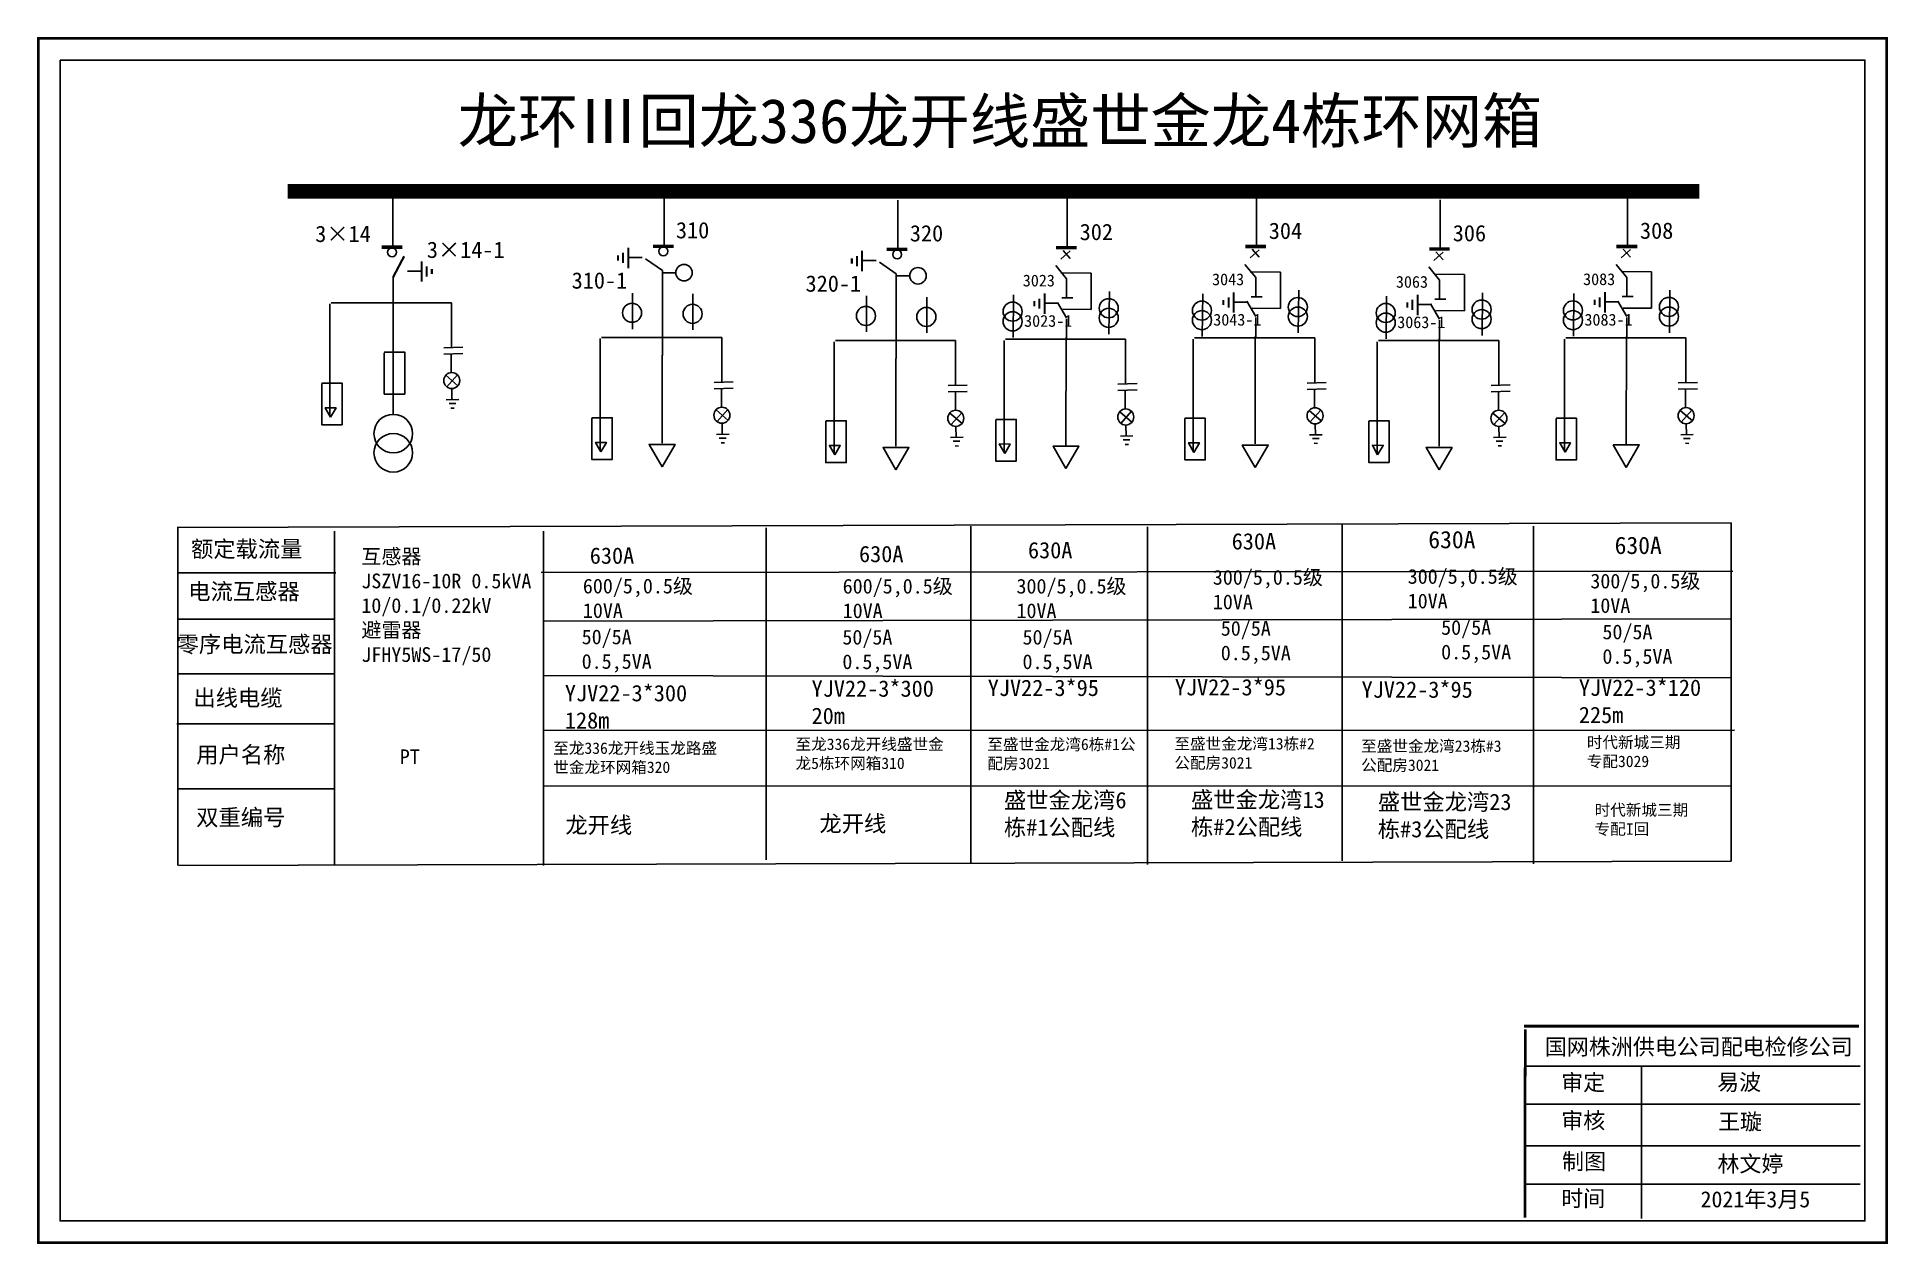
# Model space of a CAD drawing. Header units: millimetres. Extents: x 10 to 4794, y -213 to 2738.
# Drawn here: x 1047.5 to 1173.2, y 1543.3 to 1625.1 of the extents above; entities that cross this region are included whole.
import ezdxf

# ---------------------------------------------------------------- set-up
doc = ezdxf.new("R2010")
doc.units = ezdxf.units.MM
doc.layers.add('2', color=7, linetype='Continuous')
doc.styles.add('hztxt_txtstyle_0.00_0_0', font='simkai.ttf')
doc.styles.add('hztxt_txtstyle_2.70_0_0', font='simkai.ttf', dxfattribs={"height": 2.7})
doc.styles.add('KaiTi_txtstyle_0.78_0_0', font='simkai.ttf', dxfattribs={"height": 0.77659})
doc.styles.add('KaiTi_txtstyle_1.11_0_0', font='simkai.ttf', dxfattribs={"height": 1.109414})
doc.styles.add('字体', font='', dxfattribs={"height": 2.5})
doc.styles.get('字体').set_extended_font_data('SimSun')

msp = doc.modelspace()

# ---------------------------------------------------------------- texts
at = {"color": 0, "linetype": 'Continuous', "style": '字体'}
msp.add_text('龙环Ⅲ回龙336龙开线盛世金龙4栋环网箱', height=3, dxfattribs=at).set_placement((1076.08, 1617.96, -0.05))
at = {"color": 7, "linetype": 'Continuous', "style": 'hztxt_txtstyle_2.70_0_0'}
for s, p in [('3×14', (1066.41, 1611.24)), ('310', (1090.9, 1611.49)), ('320', (1106.78, 1611.28)), ('302', (1118.31, 1611.37)), ('304', (1131.15, 1611.45)), ('306', (1143.64, 1611.29)), ('308', (1156.35, 1611.46)), ('3×14-1', (1073.99, 1610.16)), ('310-1', (1083.82, 1608.08)), ('320-1', (1099.7, 1607.87))]:
    msp.add_text(s, height=1.109, dxfattribs=at).set_placement(p)
at = {"color": 7, "char_height": 0.8, "width": 1.7109, "attachment_point": 1, "style": '字体'}
for s, insert in [('3023', (1114.45, 1609.03)), ('3043', (1127.3, 1609.11)), ('3063', (1139.78, 1608.94)), ('3083', (1152.49, 1609.12)), ('3023-1', (1114.54, 1606.29)), ('3043-1', (1127.38, 1606.37)), ('3063-1', (1139.87, 1606.2)), ('3083-1', (1152.58, 1606.37))]:
    msp.add_mtext(s, dxfattribs=dict(at, insert=insert))
at = {"color": 0, "linetype": 'Continuous', "attachment_point": 1}
for s, insert, char_height, width, style in [('{\\fSimSun|b0|i0|c134|p2;额定载流量}', (1057.98, 1590.97), 1.1094, 17.8852, 'hztxt_txtstyle_2.70_0_0'), ('{\\fSimSun|b0|i0|c134|p2;电流互感器}', (1057.79, 1588.09), 1.1094, 17.8852, 'hztxt_txtstyle_2.70_0_0'), ('{\\fSimSun|b0|i0|c134|p2;零序电流互感器}', (1057, 1584.51), 1.1094, 17.8852, 'hztxt_txtstyle_2.70_0_0'), ('{\\fSimSun|b0|i0|c134|p2;出线电缆}', (1058.14, 1580.87), 1.1094, 17.8852, 'hztxt_txtstyle_2.70_0_0'), ('{\\fSimSun|b0|i0|c134|p2;用户名称}', (1058.33, 1577.02), 1.1094, 17.8852, 'hztxt_txtstyle_2.70_0_0'), ('{\\fSimSun|b0|i0|c134|p2;双重编号}', (1058.33, 1572.76), 1.1094, 17.8852, 'hztxt_txtstyle_2.70_0_0'), ('国网株洲供电公司配电检修公司', (1149.89, 1557.19), 1.0944, 29.9201, '字体'), ('\\f\uffbfﾬￌﾣﾤ_GB2312|b0|i0|c134|p49;审定', (1151, 1554.77), 1.0944, 8.5588, '字体'), ('易波', (1161.59, 1554.79), 1.094, 8.5588, '字体'), ('\\f\uffbfﾬￌﾣﾤ_GB2312|b0|i0|c134|p49;审核', (1151, 1552.19), 1.0944, 8.5588, '字体'), ('王璇', (1161.65, 1552.11), 1.094, 8.5588, '字体'), ('\\f\uffbfﾬￌﾣﾤ_GB2312|b0|i0|c134|p49;制图', (1151.06, 1549.41), 1.0944, 8.5588, '字体'), ('林文婷', (1161.61, 1549.25), 1.094, 8.5588, '字体'), ('\\f\uffbfﾬￌﾣﾤ_GB2312|b0|i0|c134|p49;时间', (1151, 1546.9), 1.0944, 8.5588, '字体'), ('2021年3月5', (1160.46, 1546.84), 1.094, 16.0081, '字体')]:
    msp.add_mtext(s, dxfattribs=dict(at, insert=insert, char_height=char_height, width=width, style=style))
at = {"color": 7, "linetype": 'Continuous', "attachment_point": 1}
for s, insert, char_height, width, style in [('{\\fSimSun|b0|i0|c134|p2;630A}', (1128.63, 1591.49), 1.1094, 17.8852, 'hztxt_txtstyle_2.70_0_0'), ('{\\fSimSun|b0|i0|c134|p2;630A}', (1141.98, 1591.64), 1.1757, 9.454, 'hztxt_txtstyle_0.00_0_0'), ('{\\fSimSun|b0|i0|c134|p2;630A}', (1154.63, 1591.25), 1.1757, 9.454, 'hztxt_txtstyle_0.00_0_0'), ('\\A1;{\\fSimSun|b0|i0|c134|p2;互感器\\PJSZV16-10R 0.5kVA\\P10/0.1/0.22kV\\P避雷器\\PJFHY5WS-17/50}', (1069.54, 1590.41), 0.9985, 18.4113, 'hztxt_txtstyle_2.70_0_0'), ('{\\fSimSun|b0|i0|c134|p2;630A}', (1085.05, 1590.52), 1.1094, 17.8852, 'hztxt_txtstyle_2.70_0_0'), ('{\\fSimSun|b0|i0|c134|p2;630A}', (1103.33, 1590.63), 1.1094, 17.8852, 'hztxt_txtstyle_2.70_0_0'), ('{\\fSimSun|b0|i0|c134|p2;630A}', (1114.8, 1590.89), 1.1094, 17.8852, 'hztxt_txtstyle_2.70_0_0'), ('\\A1;{\\fSimSun|b0|i0|c134|p2;600/5,0.5级\\P10VA}', (1084.58, 1588.4), 0.9985, 18.4113, 'hztxt_txtstyle_2.70_0_0'), ('\\A1;{\\fSimSun|b0|i0|c134|p2;600/5,0.5级\\P10VA}', (1102.22, 1588.39), 0.9985, 18.4113, 'hztxt_txtstyle_2.70_0_0'), ('\\A1;{\\fSimSun|b0|i0|c134|p2;300/5,0.5级\\P10VA}', (1114.02, 1588.39), 0.9985, 18.4113, 'hztxt_txtstyle_2.70_0_0'), ('\\A1;{\\fSimSun|b0|i0|c134|p2;300/5,0.5级\\P10VA}', (1127.35, 1588.99), 0.9985, 18.4113, 'hztxt_txtstyle_2.70_0_0'), ('\\A1;{\\fSimSun|b0|i0|c134|p2;300/5,0.5级\\P10VA}', (1140.58, 1589.05), 0.9985, 18.4113, 'hztxt_txtstyle_2.70_0_0'), ('\\A1;{\\fSimSun|b0|i0|c134|p2;300/5,0.5级\\P10VA}', (1152.98, 1588.74), 0.9985, 18.4113, 'hztxt_txtstyle_2.70_0_0'), ('{\\fSimSun|b0|i0|c134|p2;50/5A\\P0.5,5VA}', (1084.5, 1584.95), 0.9985, 17.8852, 'hztxt_txtstyle_2.70_0_0'), ('{\\fSimSun|b0|i0|c134|p2;50/5A\\P0.5,5VA}', (1102.2, 1584.93), 0.9985, 17.8852, 'hztxt_txtstyle_2.70_0_0'), ('{\\fSimSun|b0|i0|c134|p2;50/5A\\P0.5,5VA}', (1114.43, 1584.93), 0.9985, 17.8852, 'hztxt_txtstyle_2.70_0_0'), ('{\\fSimSun|b0|i0|c134|p2;50/5A\\P0.5,5VA}', (1127.89, 1585.53), 0.9985, 17.8852, 'hztxt_txtstyle_2.70_0_0'), ('{\\fSimSun|b0|i0|c134|p2;50/5A\\P0.5,5VA}', (1142.85, 1585.59), 0.9985, 17.8852, 'hztxt_txtstyle_2.70_0_0'), ('{\\fSimSun|b0|i0|c134|p2;50/5A\\P0.5,5VA}', (1153.8, 1585.29), 0.9985, 17.8852, 'hztxt_txtstyle_2.70_0_0'), ('{\\fSimSun|b0|i0|c134|p2;YJV22-3*300\\P128m}', (1083.36, 1581.19), 1.1094, 17.8852, 'hztxt_txtstyle_2.70_0_0'), ('{\\fSimSun|b0|i0|c134|p2;YJV22-3*300\\P20m}', (1100.11, 1581.5), 1.1094, 17.8852, 'hztxt_txtstyle_2.70_0_0'), ('{\\fSimSun|b0|i0|c134|p2;YJV22-3*95}', (1112.07, 1581.55), 1.1094, 17.8852, 'hztxt_txtstyle_2.70_0_0'), ('{\\fSimSun|b0|i0|c134|p2;YJV22-3*95}', (1124.77, 1581.59), 1.1094, 17.8852, 'hztxt_txtstyle_2.70_0_0'), ('{\\fSimSun|b0|i0|c134|p2;YJV22-3*95}', (1137.45, 1581.43), 1.1094, 17.8852, 'hztxt_txtstyle_2.70_0_0'), ('{\\fSimSun|b0|i0|c134|p2;YJV22-3*120\\P225m}', (1152.2, 1581.56), 1.1094, 17.8852, 'KaiTi_txtstyle_1.11_0_0'), ('{\\fSimSun|b0|i0|c134|p2;至龙336龙开线玉龙路盛世金龙环网箱320}', (1082.57, 1577.29), 0.7766, 11.836, 'hztxt_txtstyle_2.70_0_0'), ('{\\fSimSun|b0|i0|c134|p2;至龙336龙开线盛世金龙5栋环网箱310}', (1099.02, 1577.56), 0.7766, 10.2342, 'hztxt_txtstyle_2.70_0_0'), ('{\\fSimSun|b0|i0|c134|p2;至盛世金龙湾6栋#1公配房3021}', (1112.04, 1577.55), 0.7766, 10.2342, 'hztxt_txtstyle_2.70_0_0'), ('{\\fSimSun|b0|i0|c134|p2;至盛世金龙湾13栋#2公配房3021}', (1124.74, 1577.59), 0.7766, 10.2342, 'hztxt_txtstyle_2.70_0_0'), ('{\\fSimSun|b0|i0|c134|p2;至盛世金龙湾23栋#3公配房3021}', (1137.42, 1577.43), 0.7766, 10.2342, 'hztxt_txtstyle_2.70_0_0'), ('时代新城三期^J专配3029', (1152.74, 1577.69), 0.7766, 11.836, 'KaiTi_txtstyle_0.78_0_0'), ('{\\fSimSun|b0|i0|c134|p2;PT}', (1072.15, 1576.82), 1.0024, 7.7986, 'hztxt_txtstyle_0.00_0_0'), ('{\\fSimSun|b0|i0|c134|p2;盛世金龙湾6栋#1公配线}', (1113.17, 1573.93), 1.1094, 9.4391, 'hztxt_txtstyle_2.70_0_0'), ('{\\fSimSun|b0|i0|c134|p2;盛世金龙湾13栋#2公配线}', (1125.87, 1573.96), 1.1094, 9.4391, 'hztxt_txtstyle_2.70_0_0'), ('{\\fSimSun|b0|i0|c134|p2;盛世金龙湾23栋#3公配线}', (1138.55, 1573.81), 1.1094, 9.4391, 'hztxt_txtstyle_2.70_0_0'), ('{\\fSimSun|b0|i0|c134|p2;龙开线}', (1083.39, 1572.24), 1.1094, 17.8852, 'hztxt_txtstyle_2.70_0_0'), ('{\\fSimSun|b0|i0|c134|p2;龙开线}', (1100.64, 1572.34), 1.1094, 17.8852, 'hztxt_txtstyle_2.70_0_0'), ('时代新城三期^J专配I回', (1153.27, 1573.1), 0.7766, 11.836, 'KaiTi_txtstyle_0.78_0_0')]:
    msp.add_mtext(s, dxfattribs=dict(at, insert=insert, char_height=char_height, width=width, style=style))

# ---------------------------------------------------------------- blocks, each defined once
blk = doc.blocks.new('JD')
for points in [[(-2, 0.2), (-2, -0.2), (2, 0.2), (2, -0.2)], [(1, -1.2), (1, -0.8), (-1, -1.2), (-1, -0.8)], [(-0.5, -1.8), (-0.5, -2.2), (0.5, -1.8), (0.5, -2.2)]]:
    blk.add_trace(points)

# ---------------------------------------------------------------- linework, layer by layer
at = {"color": 7}
for p, q in [((1071.68, 1614.22), (1071.68, 1610.93)), ((1090.09, 1614.28), (1090.09, 1610.99)), ((1105.97, 1614.07), (1105.97, 1610.78)), ((1117.46, 1614.19), (1117.46, 1610.9)), ((1130.31, 1614.27), (1130.31, 1610.98)), ((1142.79, 1614.1), (1142.79, 1610.81)), ((1155.51, 1614.28), (1155.51, 1610.99)), ((1088.61, 1610.19), (1087.67, 1610.19)), ((1088.83, 1610.09), (1089.98, 1609.3)), ((1104.49, 1609.98), (1103.55, 1609.98)), ((1104.71, 1609.88), (1105.86, 1609.09)), ((1117.66, 1610.64), (1117.03, 1610.08)), ((1117.18, 1610.67), (1117.66, 1610.13)), ((1130.5, 1610.72), (1129.88, 1610.16)), ((1130.02, 1610.75), (1130.5, 1610.21)), ((1142.98, 1610.55), (1142.36, 1609.99)), ((1142.5, 1610.58), (1142.98, 1610.04)), ((1155.7, 1610.73), (1155.08, 1610.16)), ((1155.22, 1610.75), (1155.7, 1610.22)), ((1071.7, 1608.9), (1071.7, 1599.57)), ((1072.68, 1609.27), (1073.62, 1609.27)), ((1089.98, 1609.3), (1089.98, 1603.54)), ((1089.98, 1609.15), (1090.85, 1609.15)), ((1105.86, 1609.09), (1105.86, 1603.33)), ((1105.86, 1608.95), (1106.73, 1608.95)), ((1116.69, 1609.64), (1117.42, 1608.75)), ((1117.04, 1609.16), (1119.1, 1609.12)), ((1117.42, 1608.75), (1117.42, 1607.45)), ((1119.1, 1609.12), (1119.1, 1606.66)), ((1129.53, 1609.72), (1130.26, 1608.83)), ((1129.89, 1609.23), (1131.95, 1609.2)), ((1130.26, 1608.83), (1130.26, 1607.53)), ((1131.95, 1609.2), (1131.95, 1606.74)), ((1142.01, 1609.55), (1142.74, 1608.66)), ((1142.37, 1609.07), (1144.43, 1609.03)), ((1142.74, 1608.66), (1142.74, 1607.36)), ((1144.43, 1609.03), (1144.43, 1606.57)), ((1154.73, 1609.72), (1155.46, 1608.83)), ((1155.08, 1609.24), (1157.14, 1609.21)), ((1155.46, 1608.83), (1155.46, 1607.54)), ((1157.14, 1609.21), (1157.14, 1606.75)), ((1087.95, 1607.78), (1087.95, 1605.34)), ((1092.05, 1607.72), (1092.05, 1605.28)), ((1103.83, 1607.58), (1103.83, 1605.14)), ((1107.93, 1607.51), (1107.93, 1605.07)), ((1113.82, 1607.65), (1113.79, 1604.76)), ((1117.1, 1607.45), (1117.85, 1607.45)), ((1120.34, 1607.89), (1120.3, 1605)), ((1126.67, 1607.73), (1126.63, 1604.84)), ((1129.95, 1607.53), (1130.69, 1607.53)), ((1133.18, 1607.97), (1133.15, 1605.08)), ((1139.15, 1607.56), (1139.11, 1604.67)), ((1142.43, 1607.36), (1143.17, 1607.36)), ((1145.66, 1607.8), (1145.63, 1604.91)), ((1151.86, 1607.74), (1151.83, 1604.85)), ((1155.15, 1607.54), (1155.89, 1607.54)), ((1158.38, 1607.98), (1158.35, 1605.09)), ((1067.41, 1607.04), (1067.41, 1602.47)), ((1071.63, 1607.12), (1067.5, 1607.12)), ((1067.5, 1607.12), (1075.67, 1607.12)), ((1075.67, 1607.12), (1075.67, 1604.05)), ((1116.88, 1607.09), (1115.94, 1607.09)), ((1116.81, 1607.14), (1117.42, 1606.1)), ((1119.1, 1606.66), (1117.16, 1606.68)), ((1117.42, 1606.04), (1117.42, 1604.66)), ((1129.73, 1607.17), (1128.79, 1607.17)), ((1129.65, 1607.22), (1130.26, 1606.18)), ((1131.95, 1606.74), (1130.01, 1606.76)), ((1130.26, 1606.12), (1130.26, 1604.74)), ((1142.21, 1607), (1141.27, 1607)), ((1142.13, 1607.05), (1142.75, 1606.01)), ((1144.43, 1606.57), (1142.49, 1606.59)), ((1154.92, 1607.18), (1153.98, 1607.18)), ((1154.85, 1607.22), (1155.46, 1606.18)), ((1157.14, 1606.75), (1155.2, 1606.76)), ((1155.46, 1606.12), (1155.46, 1604.75)), ((1085.85, 1604.77), (1094.01, 1604.77)), ((1094.01, 1604.77), (1094.01, 1601.7)), ((1117.39, 1604.76), (1117.38, 1597.47)), ((1126.11, 1604.74), (1134.28, 1604.74)), ((1130.23, 1604.84), (1130.23, 1597.55)), ((1134.28, 1604.74), (1134.28, 1601.67)), ((1142.75, 1605.95), (1142.75, 1604.58)), ((1151.31, 1604.74), (1159.47, 1604.74)), ((1155.43, 1604.84), (1155.42, 1597.56)), ((1159.47, 1604.74), (1159.47, 1601.67)), ((1075.15, 1604.06), (1076.44, 1604.1)), ((1075.15, 1603.63), (1076.44, 1603.67)), ((1075.65, 1603.64), (1075.65, 1602.38)), ((1085.76, 1604.69), (1085.76, 1600.12)), ((1089.96, 1603.56), (1089.96, 1597.59)), ((1101.64, 1604.48), (1101.64, 1599.91)), ((1101.73, 1604.56), (1109.89, 1604.56)), ((1109.89, 1604.56), (1109.89, 1601.49)), ((1113.18, 1604.57), (1113.18, 1600.01)), ((1113.27, 1604.66), (1121.43, 1604.66)), ((1121.43, 1604.66), (1121.43, 1601.59)), ((1126.02, 1604.65), (1126.02, 1600.09)), ((1138.51, 1604.48), (1138.51, 1599.92)), ((1138.59, 1604.57), (1146.76, 1604.57)), ((1142.71, 1604.67), (1142.71, 1597.38)), ((1146.76, 1604.57), (1146.76, 1601.5)), ((1151.22, 1604.66), (1151.22, 1600.09)), ((1067.41, 1602.47), (1067.41, 1599.4)), ((1105.84, 1603.35), (1105.84, 1597.38)), ((1075.27, 1602.2), (1076.1, 1601.48)), ((1076.08, 1602.22), (1075.33, 1601.4)), ((1075.68, 1601.28), (1075.69, 1600.53)), ((1093.5, 1601.71), (1094.79, 1601.75)), ((1093.5, 1601.28), (1094.79, 1601.32)), ((1093.99, 1601.29), (1093.99, 1600.03)), ((1109.38, 1601.5), (1110.67, 1601.54)), ((1109.38, 1601.07), (1110.67, 1601.11)), ((1109.87, 1601.08), (1109.87, 1599.83)), ((1120.91, 1601.59), (1122.21, 1601.64)), ((1120.91, 1601.16), (1122.21, 1601.21)), ((1121.41, 1601.21), (1121.41, 1599.96)), ((1133.76, 1601.67), (1135.05, 1601.72)), ((1133.76, 1601.24), (1135.05, 1601.29)), ((1134.26, 1601.29), (1134.26, 1600.04)), ((1146.24, 1601.5), (1147.53, 1601.55)), ((1146.24, 1601.07), (1147.53, 1601.12)), ((1146.74, 1601.12), (1146.74, 1599.87)), ((1158.95, 1601.68), (1160.25, 1601.72)), ((1158.95, 1601.25), (1160.25, 1601.29)), ((1159.45, 1601.3), (1159.45, 1600.04)), ((1075.31, 1600.54), (1076.16, 1600.56)), ((1075.5, 1600.29), (1075.95, 1600.29)), ((1075.62, 1599.97), (1075.85, 1599.96)), ((1085.76, 1600.12), (1085.76, 1597.05)), ((1093.62, 1599.85), (1094.45, 1599.13)), ((1094.43, 1599.87), (1093.68, 1599.05)), ((1101.64, 1599.91), (1101.64, 1596.84)), ((1113.18, 1600.01), (1113.18, 1596.94)), ((1121.03, 1599.73), (1121.86, 1599.02)), ((1121.84, 1599.76), (1121.1, 1598.94)), ((1126.02, 1600.09), (1126.02, 1597.02)), ((1133.88, 1599.81), (1134.71, 1599.1)), ((1134.69, 1599.84), (1133.94, 1599.02)), ((1138.51, 1599.92), (1138.51, 1596.85)), ((1151.22, 1600.09), (1151.22, 1597.02)), ((1159.08, 1599.82), (1159.91, 1599.1)), ((1159.88, 1599.84), (1159.14, 1599.02)), ((1094.03, 1598.93), (1094.04, 1598.18)), ((1109.5, 1599.64), (1110.33, 1598.92)), ((1110.31, 1599.66), (1109.56, 1598.84)), ((1109.91, 1598.72), (1109.92, 1597.97)), ((1121.45, 1598.82), (1121.46, 1598.06)), ((1134.29, 1598.9), (1134.31, 1598.14)), ((1146.36, 1599.64), (1147.19, 1598.93)), ((1147.17, 1599.67), (1146.43, 1598.85)), ((1146.77, 1598.73), (1146.79, 1597.97)), ((1159.49, 1598.9), (1159.5, 1598.15)), ((1093.66, 1598.19), (1094.51, 1598.21)), ((1093.84, 1597.94), (1094.3, 1597.94)), ((1093.97, 1597.62), (1094.2, 1597.61)), ((1109.54, 1597.98), (1110.39, 1598)), ((1109.72, 1597.73), (1110.18, 1597.73)), ((1109.85, 1597.42), (1110.08, 1597.4)), ((1121.08, 1598.08), (1121.93, 1598.09)), ((1121.26, 1597.82), (1121.72, 1597.82)), ((1121.39, 1597.51), (1121.62, 1597.5)), ((1133.92, 1598.16), (1134.78, 1598.17)), ((1134.11, 1597.9), (1134.56, 1597.9)), ((1134.24, 1597.59), (1134.46, 1597.58)), ((1146.4, 1597.99), (1147.26, 1598)), ((1146.59, 1597.73), (1147.04, 1597.73)), ((1146.72, 1597.42), (1146.94, 1597.41)), ((1159.12, 1598.16), (1159.97, 1598.18)), ((1159.3, 1597.91), (1159.76, 1597.91)), ((1159.43, 1597.59), (1159.66, 1597.58))]:
    msp.add_line(p, q, dxfattribs=at)
at = {"color": 0, "linetype": 'Continuous'}
for p, q in [((1057.04, 1591.88), (1162.54, 1592.18)), ((1057.08, 1568.94), (1057.08, 1591.88)), ((1162.54, 1569.24), (1057.15, 1568.94)), ((1148.56, 1555.33), (1171.31, 1555.33)), ((1156.45, 1555.27), (1156.45, 1545)), ((1148.56, 1552.74), (1171.31, 1552.74)), ((1148.56, 1549.92), (1171.31, 1549.92)), ((1148.56, 1547.32), (1171.31, 1547.32))]:
    msp.add_line(p, q, dxfattribs=at)
at = {"color": 7, "linetype": 'Continuous'}
for p, q in [((1162.54, 1592.18), (1162.54, 1569.24)), ((1067.71, 1591.63), (1067.71, 1568.94)), ((1081.91, 1591.63), (1081.91, 1568.94)), ((1097.03, 1591.84), (1097.03, 1569.32)), ((1110.93, 1591.97), (1110.93, 1569.07)), ((1122.91, 1591.91), (1122.91, 1569.01)), ((1136.14, 1592.15), (1136.14, 1569.25)), ((1149.12, 1591.96), (1149.12, 1569.06)), ((1081.74, 1588.82), (1162.65, 1588.9)), ((1081.91, 1585.52), (1162.54, 1585.67)), ((1081.91, 1581.84), (1162.54, 1581.68)), ((1081.91, 1578.11), (1162.76, 1578.12)), ((1081.91, 1574.32), (1162.54, 1574.35))]:
    msp.add_line(p, q, dxfattribs=at)
at = {"color": 0}
for p, q in [((1067.8, 1588.8), (1057.1, 1588.8)), ((1067.76, 1585.65), (1057.06, 1585.65)), ((1067.76, 1581.94), (1057.06, 1581.94)), ((1067.72, 1578.55), (1057.02, 1578.55)), ((1067.76, 1574.14), (1057.06, 1574.14))]:
    msp.add_line(p, q, dxfattribs=at)
at = {"color": 0, "linetype": 'Continuous', "const_width": 0.182}
msp.add_lwpolyline([(1047.61, 1625.06), (1173.1, 1625.06), (1173.1, 1543.35), (1047.61, 1543.35)], close=True, dxfattribs=at)
at = {"color": 0, "linetype": 'Continuous'}
msp.add_lwpolyline([(1049.09, 1623.58), (1171.62, 1623.58), (1171.62, 1544.83), (1049.09, 1544.83)], close=True, dxfattribs=at)
at = {"color": 7}
for points, const_width in [([(1064.55, 1614.69), (1160.39, 1614.69)], 0.998), ([(1089.34, 1610.95), (1090.74, 1610.95)], 0.238), ([(1129.56, 1610.94), (1130.96, 1610.94)], 0.238), ([(1154.75, 1610.94), (1156.16, 1610.94)], 0.238), ([(1070.93, 1610.89), (1072.33, 1610.89)], 0.238), ([(1071.7, 1608.86), (1072.45, 1610.28)], 0.15), ([(1105.21, 1610.74), (1106.62, 1610.74)], 0.238), ([(1116.71, 1610.86), (1118.11, 1610.86)], 0.238), ([(1142.04, 1610.77), (1143.44, 1610.77)], 0.238)]:
    msp.add_lwpolyline(points, dxfattribs=dict(at, const_width=const_width))
for points in [[(1071.1, 1603.73), (1071.1, 1600.93), (1072.49, 1600.93), (1072.49, 1603.77), (1071.1, 1603.77)], [(1066.85, 1601.64), (1066.85, 1598.84), (1068.23, 1598.84), (1068.23, 1601.67), (1066.85, 1601.67)], [(1085.19, 1599.29), (1085.19, 1596.49), (1086.58, 1596.49), (1086.58, 1599.32), (1085.19, 1599.32)], [(1101.07, 1599.08), (1101.07, 1596.28), (1102.46, 1596.28), (1102.46, 1599.11), (1101.07, 1599.11)], [(1112.61, 1599.18), (1112.61, 1596.38), (1114, 1596.38), (1114, 1599.21), (1112.61, 1599.21)], [(1125.46, 1599.26), (1125.46, 1596.46), (1126.84, 1596.46), (1126.84, 1599.29), (1125.46, 1599.29)], [(1137.94, 1599.09), (1137.94, 1596.29), (1139.32, 1596.29), (1139.32, 1599.12), (1137.94, 1599.12)], [(1150.65, 1599.26), (1150.65, 1596.46), (1152.04, 1596.46), (1152.04, 1599.29), (1150.65, 1599.29)]]:
    msp.add_lwpolyline(points, dxfattribs=at)
for points in [[(1067.45, 1599.36), (1067.83, 1599.99), (1067.09, 1600)], [(1085.8, 1597.01), (1086.18, 1597.64), (1085.44, 1597.65)], [(1089.96, 1595.98), (1090.84, 1597.51), (1089.08, 1597.51)], [(1101.68, 1596.8), (1102.06, 1597.43), (1101.32, 1597.44)], [(1105.84, 1595.78), (1106.72, 1597.3), (1104.96, 1597.3)], [(1113.22, 1596.89), (1113.59, 1597.53), (1112.85, 1597.54)], [(1117.38, 1595.87), (1118.26, 1597.39), (1116.5, 1597.39)], [(1126.06, 1596.97), (1126.44, 1597.61), (1125.7, 1597.62)], [(1130.23, 1595.95), (1131.11, 1597.47), (1129.35, 1597.47)], [(1138.54, 1596.8), (1138.92, 1597.44), (1138.18, 1597.45)], [(1142.71, 1595.78), (1143.59, 1597.3), (1141.83, 1597.3)], [(1151.26, 1596.98), (1151.63, 1597.61), (1150.9, 1597.62)], [(1155.42, 1595.95), (1156.3, 1597.48), (1154.54, 1597.48)]]:
    msp.add_lwpolyline(points, close=True, dxfattribs=at)
at = {"color": 0, "linetype": 'Continuous', "const_width": 0.182}
for points in [[(1148.48, 1558.04), (1171.23, 1558.04)], [(1148.56, 1557.83), (1148.54, 1545.04)]]:
    msp.add_lwpolyline(points, dxfattribs=at)
at = {"color": 7}
for centre, radius in [((1071.63, 1610.55), 0.305), ((1090.04, 1610.61), 0.305), ((1105.92, 1610.4), 0.305), ((1091.45, 1609.16), 0.559), ((1107.33, 1608.95), 0.559), ((1120.28, 1606.75), 0.647), ((1133.12, 1606.83), 0.647), ((1145.6, 1606.66), 0.647), ((1158.32, 1606.84), 0.647), ((1087.92, 1606.44), 0.647), ((1092.03, 1606.37), 0.647), ((1103.8, 1606.23), 0.647), ((1107.9, 1606.16), 0.647), ((1113.76, 1606.52), 0.647), ((1113.76, 1605.86), 0.647), ((1120.28, 1606.1), 0.647), ((1126.61, 1606.59), 0.647), ((1126.61, 1605.94), 0.647), ((1133.12, 1606.18), 0.647), ((1139.09, 1606.43), 0.647), ((1139.09, 1605.77), 0.647), ((1145.6, 1606.01), 0.647), ((1151.8, 1606.6), 0.647), ((1151.8, 1605.94), 0.647), ((1158.32, 1606.18), 0.647), ((1075.68, 1601.84), 0.545), ((1094.02, 1599.49), 0.545), ((1109.9, 1599.28), 0.545), ((1121.44, 1599.37), 0.545), ((1134.29, 1599.45), 0.545), ((1146.77, 1599.28), 0.545), ((1159.48, 1599.46), 0.545)]:
    msp.add_circle(centre, radius, dxfattribs=at)
at = {"layer": '2', "color": 7}
for centre in [(1071.71, 1598.24), (1071.71, 1596.94)]:
    msp.add_circle(centre, 1.31, dxfattribs=at)

# ---------------------------------------------------------------- block references
at = {"color": 7, "yscale": 0.3494655254594363, "zscale": 0.3494655254595134}
for p, xscale, rotation in [((1073.63, 1609.24), 0.3494655254594363, 90), ((1087.66, 1610.16), -0.3494655254594363, 270), ((1103.54, 1609.95), -0.3494655254594363, 270), ((1115.93, 1607.06), -0.3494655254594363, 270), ((1128.77, 1607.14), -0.3494655254594363, 270), ((1141.25, 1606.97), -0.3494655254594363, 270), ((1153.97, 1607.15), -0.3494655254594363, 270)]:
    msp.add_blockref('JD', p, dxfattribs=dict(at, xscale=xscale, rotation=rotation))

msp.set_redraw_order([(e.dxf.handle, doc.entitydb.next_handle()) for e in msp.query("TEXT MTEXT ATTDEF DIMENSION ARC_DIMENSION")])  # texts and dimensions are drawn at this point

doc.saveas('drawing.dxf')
